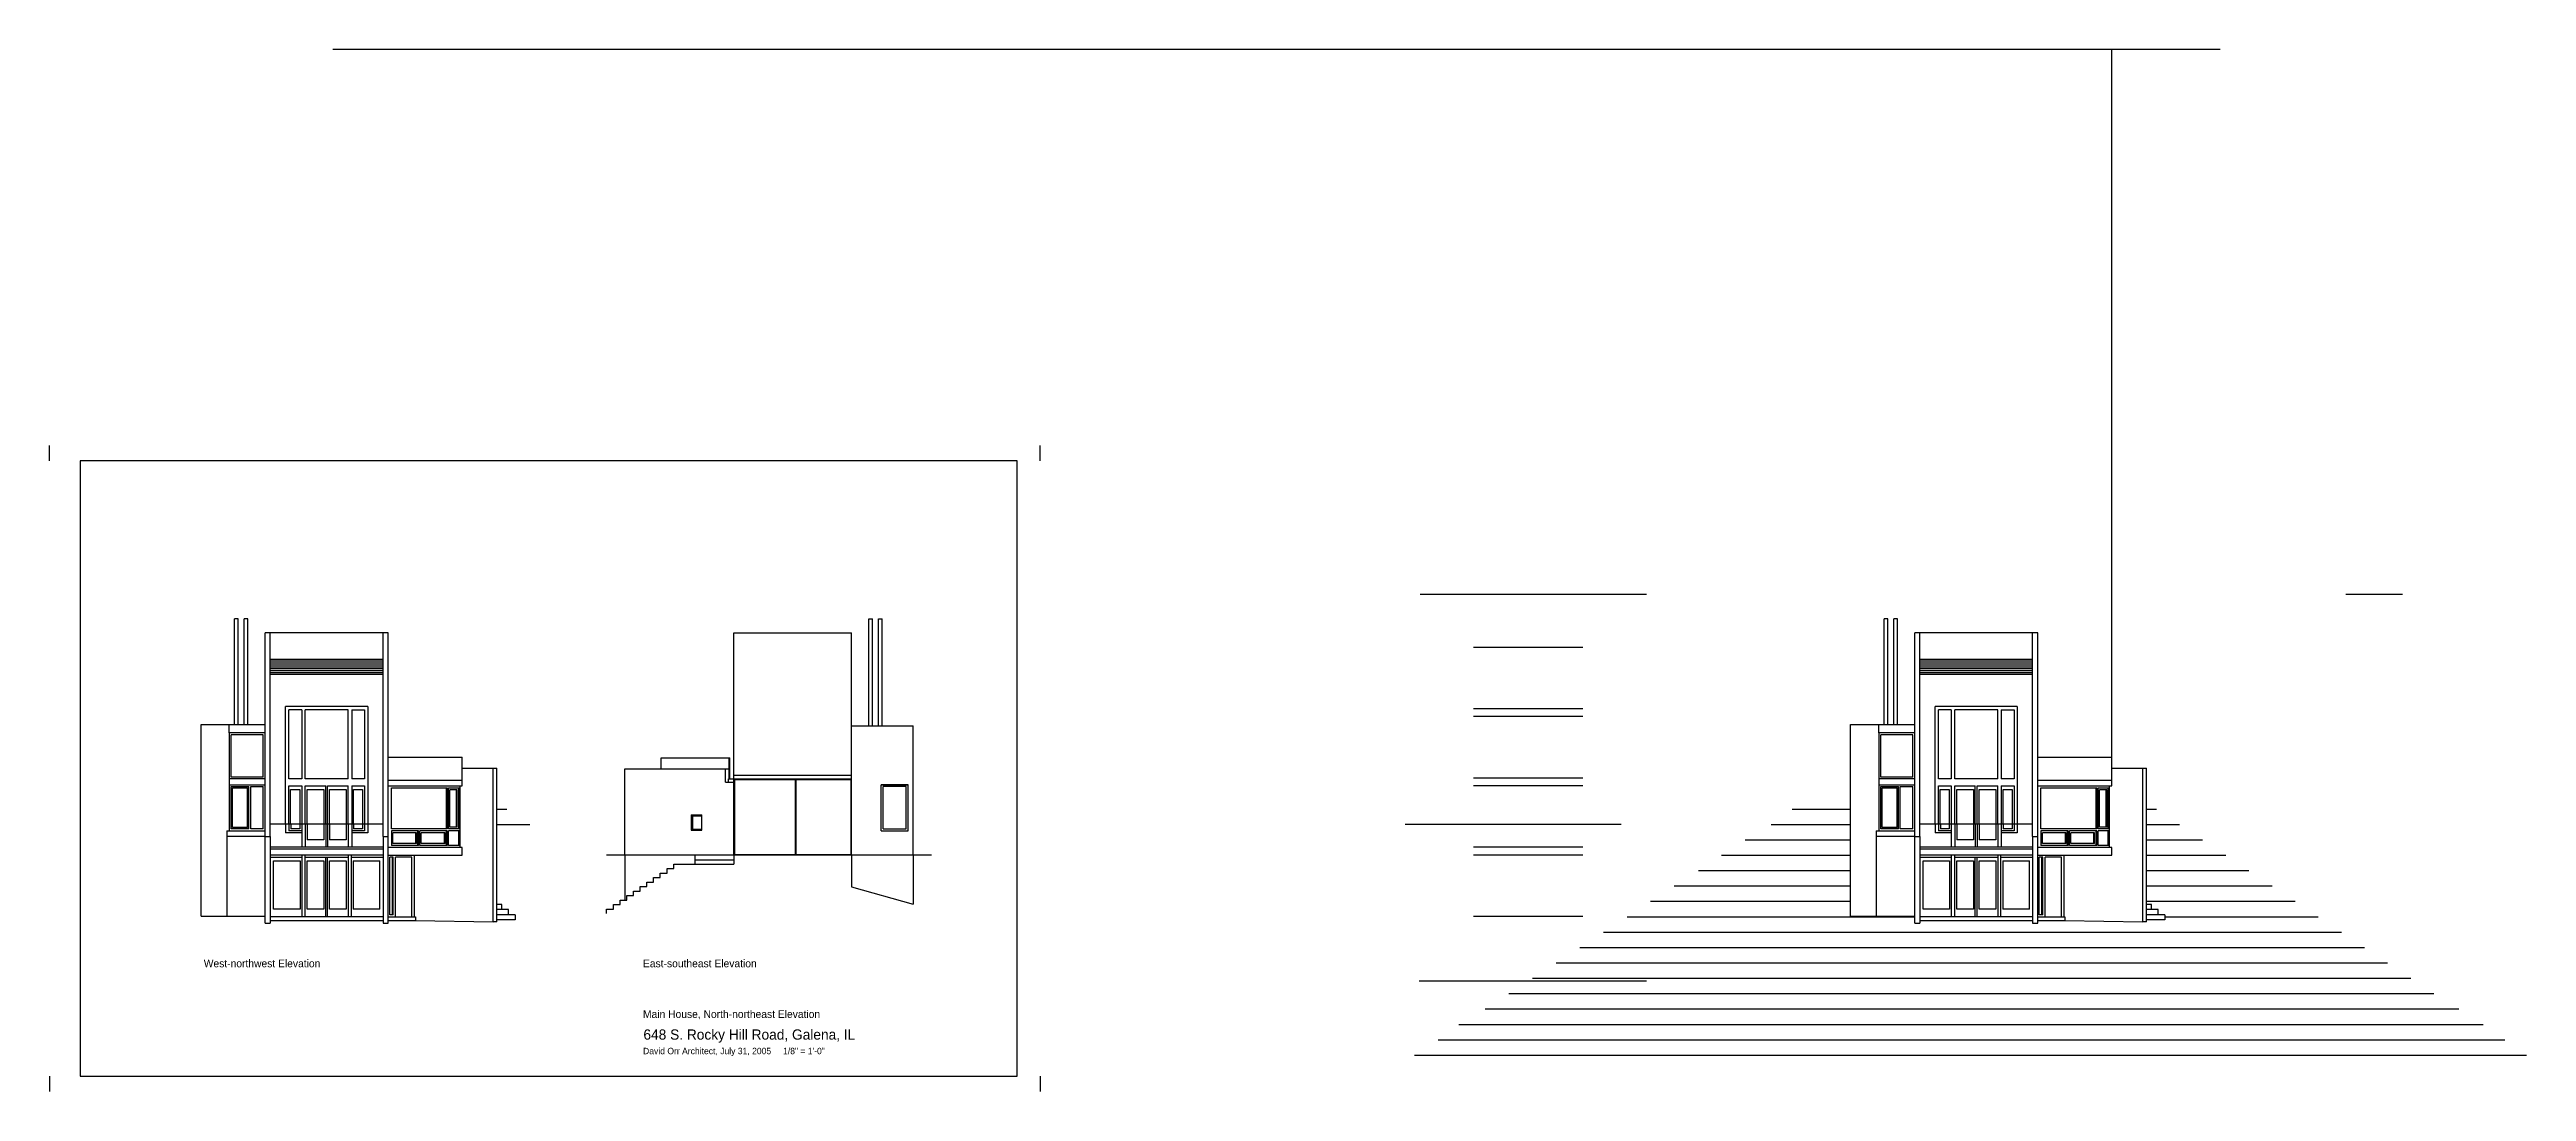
# Model space of a CAD drawing. Header units: inches. Extents: x -18614 to 1840, y -1744 to 7454.
# Drawn here: x -18614 to -14748, y 3413 to 5039 of the extents above; entities that cross this region are included whole.
import ezdxf

# ---------------------------------------------------------------- set-up
doc = ezdxf.new("R2010")
doc.units = ezdxf.units.IN
doc.header["$LTSCALE"] = 0.5
doc.header["$MEASUREMENT"] = 0
for name, color, linetype in [('A-Elev-North', 7, 'Continuous'), ('A-Elev-South', 7, 'Continuous'), ('A-glazing', 252, 'Continuous'), ('A-walls', 7, 'Continuous'), ('border', 7, 'Continuous'), ('construction', 160, 'Continuous')]:
    doc.layers.add(name, color=color, linetype=linetype)

msp = doc.modelspace()

# ---------------------------------------------------------------- texts
at = {"layer": 'construction', "color": 7}
for s, height, p in [('West-northwest Elevation', 12, (-18373, 3606.4, -15993.3)), ('East-southeast Elevation', 12, (-17687.6, 3606.4, -15993.3)), ('Main House, North-northeast Elevation', 12, (-17687.6, 3527.3, -15993.3)), ('David Orr Architect, July 31, 2005     1/8" = 1\'-0" ', 10, (-17687.5, 3470.7, -15993.3)), ('648 S. Rocky Hill Road, Galena, IL', 16, (-17686.9, 3493.4, -15993.3))]:
    msp.add_text(s, height=height, dxfattribs=at).set_placement(p)

# ---------------------------------------------------------------- linework, layer by layer
at = {"layer": 'A-Elev-North'}
for p, q in [((-16475, 4188.6), (-16121.5, 4188.6)), ((-15030, 4188.6), (-14941.6, 4188.6)), ((-15030, 4188.6), (-14941.6, 4188.6)), ((-17546, 4128.3, 1911.7), (-17362, 4128.3, -5104.7)), ((-16476.2, 3585.4), (-16121.5, 3585.4))]:
    msp.add_line(p, q, dxfattribs=at)
at = {"layer": 'A-Elev-North', "color": 254}
msp.add_line((-17546, 3921.2, -5104.7), (-17546, 4128.3, 1911.7), dxfattribs=at)
at = {"layer": 'A-Elev-North', "color": 253}
for p, q in [((-18377.2, 3985.3, -15442.7), (-18277.2, 3985.3, -25737.8)), ((-15803, 3985.3, -15442.7), (-15703, 3985.3, -25737.8)), ((-18333.2, 3972.3, 113224.7), (-18333.2, 3819.3, -19021.2)), ((-15759, 3972.3, 113224.7), (-15759, 3819.3, -19021.2)), ((-17715.7, 3916.3, -5104.7), (-17553.3, 3916.3, -5104.7)), ((-17715.7, 3781.3, -5147.6), (-17715.7, 3916.3, -5104.7)), ((-17659.2, 3933.3, 42.9), (-17552.2, 3933.3, -5104.7)), ((-17659.2, 3916.3, 42.9), (-17659.2, 3933.3, 42.9)), ((-17558.9, 3895.3, -5104.7), (-17558.9, 3916.3, -5104.7)), ((-17553.3, 3916.3, -5104.7), (-17553.3, 3933.3, -5104.7)), ((-17552.2, 3900.3, -5104.7), (-17552.2, 3933.3, -5104.7)), ((-17558.9, 3895.3, -8008), (-17546, 3895.3, 42.9)), ((-17554.3, 3900.3, -5104.7), (-17546, 3900.3, 42.9)), ((-18337.2, 3819.3, 43213.5), (-18337.2, 3685.9, -72041.5)), ((-17969.9, 3793.3, -30885.4), (-18036.4, 3793.3, -30885.4)), ((-15763, 3819.3, 43213.5), (-15763, 3685.9, -72041.5)), ((-15395.6, 3793.3, -30885.4), (-15462.2, 3793.3, -30885.4)), ((-18077.2, 3688.3, -5425.8), (-18082.9, 3688.3, -5425.8)), ((-15502.9, 3688.3, -5425.8), (-15508.7, 3688.3, -5425.8))]:
    msp.add_line(p, q, dxfattribs=at)
at = {"layer": 'A-Elev-North', "color": 252}
for p, q in [((-18117.2, 4013.3, -83766.2), (-18245.2, 4013.3, -83766.2)), ((-18220.2, 4008.3, 1993615.1), (-18240.2, 4008.3, 1993615.1)), ((-18220.2, 4008.3, 198167.9), (-18220.2, 3900.3, 893843.5)), ((-18147.7, 4008.3, -83766.2), (-18214.7, 4008.3, -83766.2)), ((-18142.2, 4008.3, 273888.8), (-18142.2, 3900.3, 874015.1)), ((-18142.2, 4008.3, 1993615.1), (-18122.2, 4008.3, 1993615.1)), ((-18122.2, 4008.3, 1993615.1), (-18122.2, 3900.3, 2662201.3)), ((-18117.2, 4013.3, 2006128.8), (-18117.2, 3829.6, 1623663.6)), ((-15543, 4013.3, -83766.2), (-15671, 4013.3, -83766.2)), ((-15646, 4008.3, 1993615.1), (-15666, 4008.3, 1993615.1)), ((-15646, 4008.3, 198167.9), (-15646, 3900.3, 893843.5)), ((-15573.5, 4008.3, -83766.2), (-15640.5, 4008.3, -83766.2)), ((-15568, 4008.3, 1993615.1), (-15548, 4008.3, 1993615.1)), ((-15568, 4008.3, 273888.8), (-15568, 3900.3, 874015.1)), ((-15548, 4008.3, 1993615.1), (-15548, 3900.3, 2662201.3)), ((-15543, 4013.3, 2006128.8), (-15543, 3829.6, 1623663.6)), ((-18277.2, 3972.3, 113224.7), (-18333.2, 3972.3, 113224.7)), ((-18280.2, 3969.3, 113224.7), (-18330.2, 3969.3, 113224.7)), ((-15703, 3972.3, 113224.7), (-15759, 3972.3, 113224.7)), ((-15706, 3969.3, 113224.7), (-15756, 3969.3, 113224.7)), ((-18280.2, 3903.3, -46325.1), (-18330.2, 3903.3, -46325.1)), ((-18330.2, 3888.3, -20578.3), (-18302.7, 3888.3, -20578.3)), ((-18328.2, 3886.3, -20578.3), (-18304.7, 3886.3, -20578.3)), ((-18299.7, 3888.3, -20578.3), (-18280.2, 3888.3, -20578.3)), ((-18223.2, 3883.6, -8273.2), (-18223.2, 3829.6, -166926.2)), ((-18220.2, 3889.6, -3709), (-18220.2, 3829.6, -166926.2)), ((-18185.7, 3883.6, -174618.6), (-18185.7, 3829.6, -243488.9)), ((-18150.7, 3883.6, -72787.3), (-18150.7, 3829.6, -141657.6)), ((-18142.2, 3889.6, -32547.3), (-18142.2, 3829.6, -263366.5)), ((-18125.2, 3883.6, 1782316.6), (-18125.2, 3829.6, 1623663.6)), ((-18122.2, 3889.6, 1773888.7), (-18122.2, 3829.6, 1623663.6)), ((-18080.2, 3822.3, -25306.8), (-18080.2, 3886.3, -25669.8)), ((-17993.3, 3822.3, -24855.9), (-17993.3, 3886.3, -25218.8)), ((-17991.2, 3822.3, -24843.8), (-17991.2, 3886.3, -25206.8)), ((-17975.2, 3822.3, -24765.6), (-17975.2, 3886.3, -25128.6)), ((-17974.2, 3822.3, -24896.1), (-17974.2, 3886.3, -25259)), ((-17973.1, 3793.3, -9898.1), (-17973.1, 3889.3, -10442.6)), ((-15706, 3903.3, -46325.1), (-15756, 3903.3, -46325.1)), ((-15756, 3888.3, -20578.3), (-15728.5, 3888.3, -20578.3)), ((-15754, 3886.3, -20578.3), (-15730.5, 3886.3, -20578.3)), ((-15725.5, 3888.3, -20578.3), (-15706, 3888.3, -20578.3)), ((-15649, 3883.6, -8273.2), (-15649, 3829.6, -166926.2)), ((-15646, 3889.6, -3709), (-15646, 3829.6, -166926.2)), ((-15611.5, 3883.6, -174618.6), (-15611.5, 3829.6, -243488.9)), ((-15576.5, 3883.6, -72787.3), (-15576.5, 3829.6, -141657.6)), ((-15568, 3889.6, -32547.3), (-15568, 3829.6, -263366.5)), ((-15551, 3883.6, 1782316.6), (-15551, 3829.6, 1623663.6)), ((-15548, 3889.6, 1773888.7), (-15548, 3829.6, 1623663.6)), ((-15506, 3822.3, -25306.8), (-15506, 3886.3, -25669.8)), ((-15419, 3822.3, -24855.9), (-15419, 3886.3, -25218.8)), ((-15416.9, 3822.3, -24843.8), (-15416.9, 3886.3, -25206.8)), ((-15401, 3822.3, -24765.6), (-15401, 3886.3, -25128.6)), ((-15399.9, 3822.3, -24896.1), (-15399.9, 3886.3, -25259)), ((-15398.8, 3793.3, -9898.1), (-15398.8, 3889.3, -10442.6)), ((-18337.2, 3819.3, -20590.3), (-18277.2, 3819.3, -20590.3)), ((-18302.7, 3822.3, -20590.3), (-18330.2, 3822.3, -20590.3)), ((-18304.7, 3824.3, -20590.3), (-18328.2, 3824.3, -20590.3)), ((-18280.2, 3822.3, -20590.3), (-18299.7, 3822.3, -20590.3)), ((-18080.2, 3819.3, -10295.1), (-18080.2, 3796.3, -10295.1)), ((-18037.8, 3796.3, -24949), (-18037.8, 3819.3, -25079.5)), ((-18035.7, 3796.3, -24937), (-18035.7, 3819.3, -25067.4)), ((-17993.3, 3796.3, -24708.4), (-17993.3, 3819.3, -24838.9)), ((-17991.2, 3796.3, -24696.4), (-17991.2, 3819.3, -24826.8)), ((-17975.2, 3796.3, -10164.7), (-17975.2, 3819.3, -10295.1)), ((-17974.2, 3796.3, -10295.1), (-17974.2, 3819.3, -10425.6)), ((-15763, 3819.3, -20590.3), (-15703, 3819.3, -20590.3)), ((-15728.5, 3822.3, -20590.3), (-15756, 3822.3, -20590.3)), ((-15730.5, 3824.3, -20590.3), (-15754, 3824.3, -20590.3)), ((-15706, 3822.3, -20590.3), (-15725.5, 3822.3, -20590.3)), ((-15506, 3819.3, -10295.1), (-15506, 3796.3, -10295.1)), ((-15463.5, 3796.3, -24949), (-15463.5, 3819.3, -25079.5)), ((-15461.4, 3796.3, -24937), (-15461.4, 3819.3, -25067.4)), ((-15419, 3796.3, -24708.4), (-15419, 3819.3, -24838.9)), ((-15416.9, 3796.3, -24696.4), (-15416.9, 3819.3, -24826.8)), ((-15401, 3796.3, -10164.7), (-15401, 3819.3, -10295.1)), ((-15399.9, 3796.3, -10295.1), (-15399.9, 3819.3, -10425.6)), ((-18222.7, 3772.3, 471210.7), (-18222.7, 3697.3, 70546.3)), ((-18185.7, 3772.3, 237145.7), (-18185.7, 3697.3, -170327.1)), ((-18150.7, 3772.3, 338977.1), (-18150.7, 3697.3, -68495.8)), ((-18147.7, 3781.3, 84671.8), (-18147.7, 3685.3, -105052.7)), ((-18139.7, 3772.3, 507744.2), (-18139.7, 3697.3, -173564.3)), ((-15648.5, 3772.3, 471210.7), (-15648.5, 3697.3, 70546.3)), ((-15611.5, 3772.3, 237145.7), (-15611.5, 3697.3, -170327.1)), ((-15576.5, 3772.3, 338977.1), (-15576.5, 3697.3, -68495.8)), ((-15573.5, 3781.3, 84671.8), (-15573.5, 3685.3, -105052.7)), ((-15565.5, 3772.3, 507744.2), (-15565.5, 3697.3, -173564.3))]:
    msp.add_line(p, q, dxfattribs=at)
at = {"layer": 'A-Elev-North', "color": 7}
for p, q in [((-18085.2, 3934.3, -20590.3), (-17969.9, 3934.3, -20590.3)), ((-17969.9, 3917.3, -41180.5), (-17969.9, 3934.3, -41180.5)), ((-17969.9, 3917.3, -10960.5), (-17915.5, 3917.3, 25737.8)), ((-15511, 3934.3, -20590.3), (-15395.6, 3934.3, -20590.3)), ((-15395.6, 3917.3, -41180.5), (-15395.6, 3934.3, -41180.5)), ((-15395.6, 3917.3, -10960.5), (-15341.3, 3917.3, 25737.8)), ((-18277.2, 3810.3, -20590.3), (-18269.2, 3810.3, -20590.3)), ((-18269.2, 3810.3, -20590.3), (-18269.2, 3675.3, -20590.3)), ((-18093.2, 3810.3, -20590.3), (-18093.2, 3675.3, -20590.3)), ((-18093.2, 3810.3, -20590.3), (-18085.2, 3810.3, -20590.3)), ((-15703, 3810.3, -20590.3), (-15695, 3810.3, -20590.3)), ((-15695, 3810.3, -20590.3), (-15695, 3675.3, -20590.3)), ((-15519, 3810.3, -20590.3), (-15519, 3675.3, -20590.3)), ((-15519, 3810.3, -20590.3), (-15511, 3810.3, -20590.3)), ((-18042.8, 3679.2, -29992.9), (-17921.2, 3677.3, -9378.7)), ((-15468.5, 3679.2, -29992.9), (-15346.9, 3677.3, -9378.7))]:
    msp.add_line(p, q, dxfattribs=at)
at = {"layer": 'A-Elev-North', "color": 251}
for p, q in [((-17553.3, 3900.3, -5104.7), (-17553.3, 3916.3, -5104.7)), ((-17994.3, 3822.3, -24618.2), (-17994.3, 3886.3, -24618.2)), ((-17989, 3825.3, -10295.1), (-17989, 3883.3, -25206.8)), ((-17977.4, 3883.3, -5662.9), (-17989, 3883.3, -16339.5)), ((-17978.4, 3825.3, -24748.6), (-17978.4, 3883.3, -39660.3)), ((-17977.4, 3825.3, -24748.6), (-17977.4, 3883.3, -39660.3)), ((-17975.2, 3822.3, -24748.6), (-17975.2, 3886.3, -24748.6)), ((-17554.3, 3895.3, -5104.7), (-17554.3, 3900.3, -5104.7)), ((-15420.1, 3822.3, -24618.2), (-15420.1, 3886.3, -24618.2)), ((-15403.1, 3883.3, -5662.9), (-15414.8, 3883.3, -16339.5)), ((-15414.8, 3825.3, -10295.1), (-15414.8, 3883.3, -25206.8)), ((-15404.2, 3825.3, -24748.6), (-15404.2, 3883.3, -39660.3)), ((-15403.1, 3825.3, -24748.6), (-15403.1, 3883.3, -39660.3)), ((-15401, 3822.3, -24748.6), (-15401, 3886.3, -24748.6)), ((-18041, 3816.3, 23702.2), (-18078.1, 3816.3, -10295.1)), ((-18078.1, 3799.3, -10295.1), (-18078.1, 3816.3, -10295.1)), ((-18041, 3799.3, 23702.2), (-18078.1, 3799.3, -10295.1)), ((-18042.1, 3799.3, -10295.1), (-18042.1, 3816.3, -10295.1)), ((-18041, 3799.3, -10295.1), (-18041, 3816.3, -10295.1)), ((-18038.9, 3796.3, -10295.1), (-18038.9, 3819.3, -10295.1)), ((-18033.6, 3799.3, -10295.1), (-18033.6, 3816.3, -10295.1)), ((-17996.5, 3816.3, 23702.2), (-18033.6, 3816.3, -10295.1)), ((-17996.5, 3799.3, 23702.2), (-18033.6, 3799.3, -10295.1)), ((-17997.5, 3799.3, -10295.1), (-17997.5, 3816.3, -10295.1)), ((-17996.5, 3799.3, -10295.1), (-17996.5, 3816.3, -10295.1)), ((-17994.3, 3796.3, -10295.1), (-17994.3, 3819.3, -10295.1)), ((-17977.4, 3825.3, 9248.7), (-17989, 3825.3, -1427.8)), ((-17975.2, 3796.3, -24748.6), (-17975.2, 3819.3, -24748.6)), ((-15503.8, 3799.3, -10295.1), (-15503.8, 3816.3, -10295.1)), ((-15466.7, 3816.3, 23702.2), (-15503.8, 3816.3, -10295.1)), ((-15466.7, 3799.3, 23702.2), (-15503.8, 3799.3, -10295.1)), ((-15467.8, 3799.3, -10295.1), (-15467.8, 3816.3, -10295.1)), ((-15466.7, 3799.3, -10295.1), (-15466.7, 3816.3, -10295.1)), ((-15464.6, 3796.3, -10295.1), (-15464.6, 3819.3, -10295.1)), ((-15422.2, 3816.3, 23702.2), (-15459.3, 3816.3, -10295.1)), ((-15459.3, 3799.3, -10295.1), (-15459.3, 3816.3, -10295.1)), ((-15422.2, 3799.3, 23702.2), (-15459.3, 3799.3, -10295.1)), ((-15423.3, 3799.3, -10295.1), (-15423.3, 3816.3, -10295.1)), ((-15422.2, 3799.3, -10295.1), (-15422.2, 3816.3, -10295.1)), ((-15420.1, 3796.3, -10295.1), (-15420.1, 3819.3, -10295.1)), ((-15403.1, 3825.3, 9248.7), (-15414.8, 3825.3, -1427.8)), ((-15401, 3796.3, -24748.6), (-15401, 3819.3, -24748.6)), ((-17715.7, 3781.3, -5147.6), (-17715.7, 3711.3, -45184.2)), ((-17660.6, 3746.3, 42.9), (-17660.6, 3753.3, 42.9)), ((-17660.6, 3753.3, 42.9), (-17650.1, 3753.3, -5104.7)), ((-17650.1, 3753.3, 42.9), (-17650.1, 3760.3, 42.9)), ((-17650.1, 3760.3, 42.9), (-17639.6, 3760.3, 42.9)), ((-17639.6, 3760.3, 42.9), (-17639.6, 3767.3, 42.9)), ((-17639.6, 3767.3, 42.9), (-17546, 3767.3, -10295.1)), ((-17606, 3774.3, -10295.1), (-17546, 3774.3, -10295.1)), ((-17546, 3781.3, -5147.6), (-17546, 3767.3, -5147.6)), ((-17723.4, 3704.3, -33017.5), (-17723.4, 3711.3, -33017.5)), ((-17723.4, 3711.3, -33017.5), (-17712.9, 3711.3, -5104.7)), ((-17712.9, 3711.3, 42.9), (-17712.9, 3718.3, 42.9)), ((-17712.9, 3718.3, 42.9), (-17702.4, 3718.3, -5104.7)), ((-17702.4, 3718.3, 42.9), (-17702.4, 3725.3, 42.9)), ((-17702.4, 3725.3, 42.9), (-17692, 3725.3, -5104.7)), ((-17692, 3725.3, 42.9), (-17692, 3732.3, 42.9)), ((-17692, 3732.3, 42.9), (-17681.5, 3732.3, -5104.7)), ((-17681.5, 3732.3, 42.9), (-17681.5, 3739.3, 42.9)), ((-17681.5, 3739.3, 42.9), (-17671, 3739.3, -5104.7)), ((-17671, 3746.3, 42.9), (-17660.6, 3746.3, -5104.7)), ((-17671, 3739.3, 42.9), (-17671, 3746.3, 42.9)), ((-17744.3, 3697.3, -99138.4), (-17733.8, 3697.3, -71225.5)), ((-17744.3, 3690.3, -99138.4), (-17744.3, 3697.3, -99138.4)), ((-17733.8, 3697.3, -66077.9), (-17733.8, 3704.3, -66077.9)), ((-17733.8, 3704.3, -66077.9), (-17723.4, 3704.3, -38165.1))]:
    msp.add_line(p, q, dxfattribs=at)
at = {"layer": 'A-Elev-North', "color": 250}
for p, q in [((-18245.2, 3829.6, -1367030.2), (-18245.2, 3816.3, -880222.1)), ((-18240.2, 3829.6, -1367030.2), (-18240.2, 3819.3, -989925.3)), ((-18237.2, 3829.6, -1367030.2), (-18237.2, 3822.3, -1099628.6)), ((-18223.2, 3829.6, -600107.1), (-18223.2, 3822.3, -332705.4)), ((-18211.7, 3829.6, -298993.4), (-18211.7, 3805.3, -41886.4)), ((-18185.7, 3829.6, -243488.9), (-18185.7, 3805.3, 13618.1)), ((-18176.7, 3829.6, -283857), (-18176.7, 3805.3, -26750)), ((-18150.7, 3829.6, -141657.6), (-18150.7, 3805.3, 115449.4)), ((-18139.2, 3829.6, -600107.1), (-18139.2, 3822.3, -332705.4)), ((-18125.2, 3829.6, 1190482.7), (-18125.2, 3822.3, 1457884.4)), ((-18117.2, 3829.6, 1623663.6), (-18117.2, 3816.3, 2110471.8)), ((-15671, 3829.6, -1367030.2), (-15671, 3816.3, -880222.1)), ((-15666, 3829.6, -1367030.2), (-15666, 3819.3, -989925.3)), ((-15663, 3829.6, -1367030.2), (-15663, 3822.3, -1099628.6)), ((-15649, 3829.6, -600107.1), (-15649, 3822.3, -332705.4)), ((-15637.5, 3829.6, -298993.4), (-15637.5, 3805.3, -41886.4)), ((-15611.5, 3829.6, -243488.9), (-15611.5, 3805.3, 13618.1)), ((-15602.5, 3829.6, -283857), (-15602.5, 3805.3, -26750)), ((-15576.5, 3829.6, -141657.6), (-15576.5, 3805.3, 115449.4)), ((-15565, 3829.6, -600107.1), (-15565, 3822.3, -332705.4)), ((-15551, 3829.6, 1190482.7), (-15551, 3822.3, 1457884.4)), ((-15543, 3829.6, 1623663.6), (-15543, 3816.3, 2110471.8)), ((-18220.2, 3816.3, -1633021.8), (-18245.2, 3816.3, -880222.1)), ((-18220.2, 3819.3, -1633021.8), (-18240.2, 3819.3, -2820743.8)), ((-18223.2, 3822.3, -1811180.1), (-18237.2, 3822.3, -2642585.5)), ((-18122.2, 3819.3, 157568), (-18142.2, 3819.3, -1030154)), ((-18117.2, 3816.3, 2110471.8), (-18142.2, 3816.3, -1030154)), ((-18125.2, 3822.3, -20590.3), (-18139.2, 3822.3, -851995.7)), ((-15646, 3816.3, -1633021.8), (-15671, 3816.3, -880222.1)), ((-15646, 3819.3, -1633021.8), (-15666, 3819.3, -2820743.8)), ((-15649, 3822.3, -1811180.1), (-15663, 3822.3, -2642585.5)), ((-15548, 3819.3, 157568), (-15568, 3819.3, -1030154)), ((-15543, 3816.3, 2110471.8), (-15568, 3816.3, -1030154)), ((-15551, 3822.3, -20590.3), (-15565, 3822.3, -851995.7))]:
    msp.add_line(p, q, dxfattribs=at)
at = {"layer": 'A-Elev-South', "color": 253}
for p, q in [((-18325.1, 3985.3, -25737.8), (-18325.1, 4150.2)), ((-18319.1, 4150.2), (-18325.1, 4150.2)), ((-18319.1, 3985.3, -25737.8), (-18319.1, 4150.2)), ((-18310.1, 3985.3, -25737.8), (-18310.1, 4150.2)), ((-18304.1, 4150.2), (-18310.1, 4150.2)), ((-18304.1, 3985.3, -25737.8), (-18304.1, 4150.2)), ((-17335.2, 3983.3, -5104.7), (-17335.2, 4150.2)), ((-17335.2, 4150.2), (-17329.2, 4150.2)), ((-17329.2, 3983.3, -5104.7), (-17329.2, 4150.2)), ((-17320.2, 3983.3, -5104.7), (-17320.2, 4150.2)), ((-17320.2, 4150.2), (-17314.2, 4150.2)), ((-17314.2, 3983.3, -5104.7), (-17314.2, 4150.2)), ((-15750.8, 3985.3, -25737.8), (-15750.8, 4150.2)), ((-15744.8, 4150.2), (-15750.8, 4150.2)), ((-15744.8, 3985.3, -25737.8), (-15744.8, 4150.2)), ((-15735.8, 3985.3, -25737.8), (-15735.8, 4150.2)), ((-15729.8, 4150.2), (-15735.8, 4150.2)), ((-15729.8, 3985.3, -25737.8), (-15729.8, 4150.2)), ((-18269.2, 3810.3, -20590.3), (-18269.2, 4128.3, 1663247.6)), ((-18093.2, 3810.3, -20590.3), (-18093.2, 4128.3, 1663247.6)), ((-15695, 3810.3, -20590.3), (-15695, 4128.3, 1663247.6)), ((-15519, 3810.3, -20590.3), (-15519, 4128.3, 1663247.6)), ((-18377.2, 3685.9, -9354.9), (-18377.2, 3985.3, -15442.7)), ((-17362, 3983.3, -5104.7), (-17266, 3983.3, -5104.7)), ((-17266, 3781.3, -5147.6), (-17266, 3983.3, -5104.7)), ((-15803, 3685.9, -9354.9), (-15803, 3985.3, -15442.7)), ((-17921.2, 3677.3, -9378.7), (-17921.2, 3917.3, 15442.7)), ((-15346.9, 3677.3, -9378.7), (-15346.9, 3917.3, 15442.7)), ((-18277.2, 3900.3, -20590.3), (-18333.2, 3900.3, -20590.3)), ((-18333.2, 3891.3, -20590.3), (-18277.2, 3891.3, -20590.3)), ((-17546, 3900.3, 42.9), (-17362, 3900.3, 42.9)), ((-17545, 3899.3, 42.9), (-17450, 3899.3)), ((-17545, 3899.3, 42.9), (-17545, 3782.3, -5061.8)), ((-17450, 3899.3, -42.9), (-17450, 3782.3, -5147.6)), ((-17449, 3899.3), (-17363, 3899.3, 42.9)), ((-17449, 3899.3, -42.9), (-17449, 3782.3, -5147.6)), ((-17363, 3899.3), (-17363, 3782.3, -5104.7)), ((-15703, 3900.3, -20590.3), (-15759, 3900.3, -20590.3)), ((-15759, 3891.3, -20590.3), (-15703, 3891.3, -20590.3)), ((-18093.2, 3829.6, -20590.3), (-18269.2, 3829.6, -20590.3)), ((-15519, 3829.6, -20590.3), (-15695, 3829.6, -20590.3)), ((-18093.2, 3790.6, -51475.7), (-18269.2, 3790.6, -51475.7)), ((-17984.2, 3793.3, -20590.3), (-18085.2, 3793.3, -20590.3)), ((-15519, 3790.6, -51475.7), (-15695, 3790.6, -51475.7)), ((-15409.9, 3793.3, -20590.3), (-15511, 3793.3, -20590.3)), ((-18093.2, 3781.3, -20590.3), (-18269.2, 3781.3, -20590.3)), ((-18222.7, 3781.3, 95367.7), (-18269.2, 3781.3, -20590.3)), ((-18093.2, 3781.3, -20590.3), (-18142.2, 3781.3)), ((-17545, 3782.3, -5147.6), (-17450, 3782.3, -5190.5)), ((-17449, 3782.3, -5190.5), (-17363, 3782.3, -5147.6)), ((-15648.5, 3781.3, 95367.7), (-15695, 3781.3, -20590.3)), ((-15519, 3781.3, -20590.3), (-15695, 3781.3, -20590.3)), ((-15519, 3781.3, -20590.3), (-15568, 3781.3)), ((-18377.2, 3685.9, -10295.1), (-18277.2, 3685.9, -20590.3)), ((-18093.2, 3685.3, -45411.6), (-18269.2, 3685.3, -45411.6)), ((-18222.7, 3697.3, 232117.4), (-18264.2, 3697.3, 116159.4)), ((-18185.7, 3697.3, -24821.4), (-18211.7, 3697.3, 70546.3)), ((-18150.7, 3697.3, 87611.3), (-18176.7, 3697.3, -24821.4)), ((-18098.2, 3697.3, 43836.7), (-18139.7, 3697.3, 135679.2)), ((-15803, 3685.9, -10295.1), (-15703, 3685.9, -20590.3)), ((-15519, 3685.3, -45411.6), (-15695, 3685.3, -45411.6)), ((-15648.5, 3697.3, 232117.4), (-15690, 3697.3, 116159.4)), ((-15611.5, 3697.3, -24821.4), (-15637.5, 3697.3, 70546.3)), ((-15576.5, 3697.3, 87611.3), (-15602.5, 3697.3, -24821.4)), ((-15524, 3697.3, 43836.7), (-15565.5, 3697.3, 135679.2))]:
    msp.add_line(p, q, dxfattribs=at)
at = {"layer": 'A-Elev-South', "color": 7}
for p, q in [((-18277.2, 3675.3, -20590.3), (-18277.2, 4128.3, -5147.6)), ((-18277.2, 3916.3, -25737.8), (-18277.2, 4124.8, -10295.1)), ((-18085.2, 3675.3, -20590.3), (-18085.2, 4128.3, -5147.6)), ((-15703, 3675.3, -20590.3), (-15703, 4128.3, -5147.6)), ((-15703, 3916.3, -25737.8), (-15703, 4124.8, -10295.1)), ((-15511, 3675.3, -20590.3), (-15511, 4128.3, -5147.6)), ((-17915.5, 3677.3, -9378.7), (-17915.5, 3917.3, 15442.7)), ((-17546, 3781.3, -9922.3), (-17546, 3921.2, -5104.7)), ((-15341.3, 3677.3, -9378.7), (-15341.3, 3917.3, 15442.7)), ((-18277.2, 3675.3, -20590.3), (-18269.2, 3675.3, -20590.3)), ((-18093.2, 3675.3, -20590.3), (-18085.2, 3675.3, -20590.3)), ((-17915.5, 3677.3, -9378.7), (-17921.2, 3677.3, -9378.7)), ((-15703, 3675.3, -20590.3), (-15695, 3675.3, -20590.3)), ((-15519, 3675.3, -20590.3), (-15511, 3675.3, -20590.3)), ((-15341.3, 3677.3, -9378.7), (-15346.9, 3677.3, -9378.7))]:
    msp.add_line(p, q, dxfattribs=at)
at = {"layer": 'A-Elev-South', "color": 254}
msp.add_line((-17362, 3921.2, -5104.7), (-17362, 4128.3, -5104.7), dxfattribs=at)
at = {"layer": 'A-Elev-South', "color": 2, "ltscale": 0.1}
for p, q in [((-16221, 4105.6, -51475.7), (-16391.6, 4105.6, -51475.7)), ((-16221, 4009.6, -51475.7), (-16391.6, 4009.6, -51475.7)), ((-16221, 3997.6, -51475.7), (-16391.6, 3997.6, -51475.7)), ((-16221, 3901.6, -51475.7), (-16391.6, 3901.6, -51475.7)), ((-16221, 3889.6, -51475.7), (-16391.6, 3889.6, -51475.7)), ((-16221, 3793.6, -51475.7), (-16391.6, 3793.6, -51475.7)), ((-16221, 3781.6, -51475.7), (-16391.6, 3781.6, -51475.7)), ((-16221, 3685.6, -51475.7), (-16391.6, 3685.6, -51475.7))]:
    msp.add_line(p, q, dxfattribs=at)
at = {"layer": 'A-Elev-South', "color": 252}
for p, q in [((-18333.2, 3972.3, 113224.7), (-18333.2, 3985.3, 8138.7)), ((-18245.2, 3829.6, -1367030.2), (-18245.2, 4013.3, -1272051.1)), ((-18240.2, 3900.3, -436532.6), (-18240.2, 4008.3, -1276257.1)), ((-18214.7, 3900.3, 842602.4), (-18214.7, 4008.3, -6227.2)), ((-18147.7, 3900.3, 814249.9), (-18147.7, 4008.3, -83766.2)), ((-15759, 3972.3, 113224.7), (-15759, 3985.3, 8138.7)), ((-15671, 3829.6, -1367030.2), (-15671, 4013.3, -1272051.1)), ((-15666, 3900.3, -436532.6), (-15666, 4008.3, -1276257.1)), ((-15640.5, 3900.3, 842602.4), (-15640.5, 4008.3, -6227.2)), ((-15573.5, 3900.3, 814249.9), (-15573.5, 4008.3, -83766.2)), ((-18330.2, 3903.3, -46325.1), (-18330.2, 3969.3, 113224.7)), ((-18280.2, 3903.3, -46325.1), (-18280.2, 3969.3, 113224.7)), ((-15756, 3903.3, -46325.1), (-15756, 3969.3, 113224.7)), ((-15706, 3903.3, -46325.1), (-15706, 3969.3, 113224.7)), ((-18330.2, 3822.3, -39506.8), (-18330.2, 3888.3, -20578.3)), ((-18328.2, 3824.3, -40603.3), (-18328.2, 3886.3, -20578.3)), ((-18304.7, 3824.3, -40603.3), (-18304.7, 3886.3, -20578.3)), ((-18302.7, 3822.3, -39506.8), (-18302.7, 3888.3, -20578.3)), ((-18299.7, 3822.3, -250796.4), (-18299.7, 3888.3, -81511.3)), ((-18280.2, 3822.3, -250796.4), (-18280.2, 3888.3, -81511.3)), ((-18220.2, 3900.3, -20590.3), (-18240.2, 3900.3, -20590.3)), ((-18240.2, 3829.6, -1367030.2), (-18240.2, 3889.6, -1316537.6)), ((-18237.4, 3829.6, -882881.1), (-18237.4, 3883.6, -832886.6)), ((-18147.7, 3900.3, -20590.3), (-18214.7, 3900.3, -20590.3)), ((-18214.7, 3829.6, -157705.9), (-18214.7, 3889.6, -110693.5)), ((-18211.7, 3829.6, -298993.4), (-18211.7, 3883.6, -279529.4)), ((-18182.7, 3829.6, -95367.7), (-18182.7, 3889.6, -40508.2)), ((-18179.7, 3829.6, -80231.3), (-18179.7, 3889.6, -25371.8)), ((-18176.7, 3829.6, -283857), (-18176.7, 3883.6, -264393)), ((-18147.7, 3829.6, -114827.2), (-18147.7, 3889.6, -67814.8)), ((-18122.2, 3900.3, -20590.3), (-18142.2, 3900.3, -20590.3)), ((-18139.4, 3829.6, 907708.7), (-18139.4, 3883.6, 957703.2)), ((-17316, 3891.3, -27993.2), (-17274, 3891.3, -27993.2)), ((-17274, 3891.3, -27993.2), (-17316, 3891.3, -27993.2)), ((-17316, 3819.3, -17698.1), (-17316, 3891.3, -17698.1)), ((-17313, 3822.3, -28481.7), (-17313, 3888.3, -18015.3)), ((-17277, 3888.3, -27993.2), (-17313, 3888.3, -27993.2)), ((-17277, 3822.3, -17698.1), (-17277, 3888.3, -17698.1)), ((-17274, 3819.3, -17698.1), (-17274, 3891.3, -17698.1)), ((-15756, 3822.3, -39506.8), (-15756, 3888.3, -20578.3)), ((-15754, 3824.3, -40603.3), (-15754, 3886.3, -20578.3)), ((-15730.5, 3824.3, -40603.3), (-15730.5, 3886.3, -20578.3)), ((-15728.5, 3822.3, -39506.8), (-15728.5, 3888.3, -20578.3)), ((-15725.5, 3822.3, -250796.4), (-15725.5, 3888.3, -81511.3)), ((-15706, 3822.3, -250796.4), (-15706, 3888.3, -81511.3)), ((-15646, 3900.3, -20590.3), (-15666, 3900.3, -20590.3)), ((-15666, 3829.6, -1367030.2), (-15666, 3889.6, -1316537.6)), ((-15663.1, 3829.6, -882881.1), (-15663.1, 3883.6, -832886.6)), ((-15573.5, 3900.3, -20590.3), (-15640.5, 3900.3, -20590.3)), ((-15640.5, 3829.6, -157705.9), (-15640.5, 3889.6, -110693.5)), ((-15637.5, 3829.6, -298993.4), (-15637.5, 3883.6, -279529.4)), ((-15608.5, 3829.6, -95367.7), (-15608.5, 3889.6, -40508.2)), ((-15605.5, 3829.6, -80231.3), (-15605.5, 3889.6, -25371.8)), ((-15602.5, 3829.6, -283857), (-15602.5, 3883.6, -264393)), ((-15573.5, 3829.6, -114827.2), (-15573.5, 3889.6, -67814.8)), ((-15548, 3900.3, -20590.3), (-15568, 3900.3, -20590.3)), ((-15565.1, 3829.6, 907708.7), (-15565.1, 3883.6, 957703.2)), ((-17612.5, 3844.3, -2530.9), (-17612.5, 3820.3, -2530.9)), ((-17612.5, 3844.3, -2530.9), (-17595.5, 3844.3, -2530.9)), ((-17595.5, 3820.3, 42.9), (-17595.5, 3844.3, 42.9)), ((-18277.2, 3810.3, -20590.3), (-18337.2, 3810.3, -20590.3)), ((-17993.3, 3822.3, -10295.1), (-18080.2, 3822.3, -10295.1)), ((-18037.8, 3819.3, -10295.1), (-18080.2, 3819.3, -10295.1)), ((-18037.8, 3796.3, -10295.1), (-18080.2, 3796.3, -10295.1)), ((-17993.3, 3819.3, -10295.1), (-18035.7, 3819.3, -10295.1)), ((-17993.3, 3796.3, -10295.1), (-18035.7, 3796.3, -10295.1)), ((-17975.2, 3822.3, -10295.1), (-17991.2, 3822.3, -10295.1)), ((-17975.2, 3819.3, -10295.1), (-17991.2, 3819.3, -10295.1)), ((-17975.2, 3796.3, -10295.1), (-17991.2, 3796.3, -10295.1)), ((-17974.2, 3822.3, -10425.6), (-17990.1, 3822.3, -10425.6)), ((-17974.2, 3819.3, -10425.6), (-17990.1, 3819.3, -10425.6)), ((-17974.2, 3796.3, -10425.6), (-17990.1, 3796.3, -10425.6)), ((-17612.5, 3820.3, -2530.9), (-17595.5, 3820.3, -2530.9)), ((-17316, 3819.3, -27993.2), (-17274, 3819.3, -27993.2)), ((-17313, 3822.3, -27993.2), (-17277, 3822.3, -27993.2)), ((-15703, 3810.3, -20590.3), (-15763, 3810.3, -20590.3)), ((-15419, 3822.3, -10295.1), (-15506, 3822.3, -10295.1)), ((-15463.5, 3819.3, -10295.1), (-15506, 3819.3, -10295.1)), ((-15463.5, 3796.3, -10295.1), (-15506, 3796.3, -10295.1)), ((-15419, 3819.3, -10295.1), (-15461.4, 3819.3, -10295.1)), ((-15419, 3796.3, -10295.1), (-15461.4, 3796.3, -10295.1)), ((-15401, 3822.3, -10295.1), (-15416.9, 3822.3, -10295.1)), ((-15401, 3819.3, -10295.1), (-15416.9, 3819.3, -10295.1)), ((-15401, 3796.3, -10295.1), (-15416.9, 3796.3, -10295.1)), ((-15399.9, 3822.3, -10425.6), (-15415.8, 3822.3, -10425.6)), ((-15399.9, 3819.3, -10425.6), (-15415.8, 3819.3, -10425.6)), ((-15399.9, 3796.3, -10425.6), (-15415.8, 3796.3, -10425.6)), ((-18264.2, 3697.3, 23350.2), (-18264.2, 3772.3, 343223.7)), ((-18219.7, 3685.3, -24821.4), (-18219.7, 3781.3, 62365.6)), ((-18214.7, 3685.3, -120189.1), (-18214.7, 3781.3, -29545.8)), ((-18211.7, 3697.3, -205322.9), (-18211.7, 3772.3, 132234.9)), ((-18182.7, 3685.3, -120189.1), (-18182.7, 3778.3, 232719.6)), ((-18179.7, 3685.3, -105052.7), (-18179.7, 3778.3, 247856)), ((-18176.7, 3697.3, -190186.4), (-18176.7, 3772.3, 147371.3)), ((-18142.7, 3685.3, -33494.2), (-18142.7, 3781.3, 124404.8)), ((-18098.2, 3697.3, -117734.3), (-18098.2, 3772.3, 403403.8)), ((-18077.2, 3778.3, -5425.8), (-18082.9, 3778.3, -5425.8)), ((-16004.6, 3781.3, -15442.7), (-15803, 3781.3, -25737.8)), ((-15690, 3697.3, 23350.2), (-15690, 3772.3, 343223.7)), ((-15645.5, 3685.3, -24821.4), (-15645.5, 3781.3, 62365.6)), ((-15640.5, 3685.3, -120189.1), (-15640.5, 3781.3, -29545.8)), ((-15637.5, 3697.3, -205322.9), (-15637.5, 3772.3, 132234.9)), ((-15608.5, 3685.3, -120189.1), (-15608.5, 3778.3, 232719.6)), ((-15605.5, 3685.3, -105052.7), (-15605.5, 3778.3, 247856)), ((-15602.5, 3697.3, -190186.4), (-15602.5, 3772.3, 147371.3)), ((-15568.5, 3685.3, -33494.2), (-15568.5, 3781.3, 124404.8)), ((-15524, 3697.3, -117734.3), (-15524, 3772.3, 403403.8)), ((-15502.9, 3778.3, -5425.8), (-15508.7, 3778.3, -5425.8)), ((-15341.3, 3781.3, 10295.1), (-15217.6, 3781.3, -15442.7)), ((-16188.9, 3661.3, -15442.7), (-15037.2, 3661.3, -15442.7)), ((-16373.2, 3541.3, -10295.1), (-14853.7, 3541.3, -10295.1))]:
    msp.add_line(p, q, dxfattribs=at)
at = {"layer": 'A-Elev-South'}
for p, q in [((-17362, 3781.3, -5147.6), (-17362, 3921.2, -5104.7)), ((-17237.4, 3781.3, -5147.6), (-17744.3, 3781.3, -5147.6))]:
    msp.add_line(p, q, dxfattribs=at)
at = {"layer": 'A-Elev-South', "color": 250}
for p, q in [((-18220.2, 3829.6, -166926.2), (-18220.2, 3793.6, -51475.7)), ((-18214.7, 3829.6, -95367.7), (-18214.7, 3793.6, -51475.7)), ((-18182.7, 3829.6, -95367.7), (-18182.7, 3793.6, -51475.7)), ((-18179.7, 3829.6, -80231.3), (-18179.7, 3793.6, -51475.7)), ((-18147.7, 3829.6, -114827.2), (-18147.7, 3793.6, -51475.7)), ((-18142.2, 3829.6, -263366.5), (-18142.2, 3793.6, -51475.7)), ((-18122.2, 3829.6, 1623663.6), (-18122.2, 3819.3, 1656757.6)), ((-17611.4, 3820.3, -2530.9), (-17611.4, 3844.3, -2530.9)), ((-15646, 3829.6, -166926.2), (-15646, 3793.6, -51475.7)), ((-15640.5, 3829.6, -95367.7), (-15640.5, 3793.6, -51475.7)), ((-15608.5, 3829.6, -95367.7), (-15608.5, 3793.6, -51475.7)), ((-15605.5, 3829.6, -80231.3), (-15605.5, 3793.6, -51475.7)), ((-15573.5, 3829.6, -114827.2), (-15573.5, 3793.6, -51475.7)), ((-15568, 3829.6, -263366.5), (-15568, 3793.6, -51475.7)), ((-15548, 3829.6, 1623663.6), (-15548, 3819.3, 1656757.6)), ((-18093.2, 3793.6, -51475.7), (-18269.2, 3793.6, -51475.7)), ((-18185.7, 3805.3, -137254.1), (-18211.7, 3805.3, -41886.4)), ((-18150.7, 3805.3, -24821.4), (-18176.7, 3805.3, -137254.1)), ((-15519, 3793.6, -51475.7), (-15695, 3793.6, -51475.7)), ((-15611.5, 3805.3, -137254.1), (-15637.5, 3805.3, -41886.4)), ((-15576.5, 3805.3, -24821.4), (-15602.5, 3805.3, -137254.1))]:
    msp.add_line(p, q, dxfattribs=at)
at = {"layer": 'A-Elev-South', "color": 126}
for p, q in [((-17915.5, 3853.3, 10295.1), (-17900.2, 3853.3, -15442.7)), ((-17915.5, 3829.3, 10295.1), (-17864.1, 3829.3, -15442.7)), ((-15927.1, 3829.3, -15442.7), (-15803, 3829.3, -25737.8)), ((-15894, 3853.3, -15442.7), (-15803, 3853.3, -25737.8)), ((-15341.3, 3853.3, 10295.1), (-15325.9, 3853.3, -15442.7)), ((-15341.3, 3829.3, 10295.1), (-15289.8, 3829.3, -15442.7)), ((-15967.7, 3805.3, -15442.7), (-15803, 3805.3, -25737.8)), ((-15341.3, 3805.3, 10295.1), (-15253.7, 3805.3, -15442.7)), ((-16040.5, 3757.3, -15442.7), (-15803, 3757.3, -25737.8)), ((-15341.3, 3757.3, 10295.1), (-15181.5, 3757.3, -15442.7)), ((-16078.3, 3733.3, -15442.7), (-15803, 3733.3, -25737.8)), ((-15341.3, 3733.3, 10295.1), (-15145.4, 3733.3, -15442.7)), ((-16152, 3685.3, -2320.6), (-15703, 3685.3, -29832)), ((-16115.1, 3709.3, -15442.7), (-15803, 3709.3, -25737.8)), ((-15341.3, 3709.3, -15442.7), (-15109.3, 3709.3, -15442.7)), ((-15312.7, 3685.3, 9364.9), (-15073.3, 3685.3, -18103.7)), ((-16225.7, 3637.3, -15442.7), (-15001.1, 3637.3, -15442.7)), ((-16262.6, 3613.3), (-14965, 3613.3)), ((-16336.3, 3565.3), (-14892.8, 3565.3)), ((-16299.5, 3589.3), (-14928.9, 3589.3)), ((-16446.9, 3493.3, -10295.1), (-14782.2, 3493.3, -10295.1)), ((-16414.2, 3517.3, -10295.1), (-14816.1, 3517.3, -10295.1)), ((-16483.8, 3469.3, -10295.1), (-14748.4, 3469.3, -10295.1))]:
    msp.add_line(p, q, dxfattribs=at)
at = {"layer": 'A-Elev-South', "color": 251}
for p, q in [((-17610.7, 3820.3, -2788.5), (-17610.7, 3844.3, -2788.5)), ((-17609.7, 3821.8, -2788.5), (-17609.7, 3842.7, -2788.5)), ((-17609.7, 3842.7, -2378.5), (-17595.5, 3842.7, -214.7)), ((-17609.7, 3821.8, -2378.5), (-17595.5, 3821.8, -214.7)), ((-18048.4, 3778.3, -33598.5), (-18073.8, 3778.3, -5425.8)), ((-17362, 3781.3, -5147.6), (-17362, 3731.9, -11990.5)), ((-17266, 3781.3, -5147.6), (-17266, 3704.9, -5147.6)), ((-15474.1, 3778.3, -33598.5), (-15499.5, 3778.3, -5425.8)), ((-17362, 3731.9, -11990.5), (-17266, 3704.9, -5147.6))]:
    msp.add_line(p, q, dxfattribs=at)
at = {"layer": 'A-glazing', "color": 7}
for p, q in [((-18085.2, 3937.3, -46328.1), (-18085.2, 3937.3, -46328.1)), ((-15511, 3937.3, -46328.1), (-15511, 3937.3, -46328.1)), ((-18085.2, 3685.3, -46328.1), (-18042.8, 3685.3, -31739)), ((-15511, 3685.3, -46328.1), (-15468.5, 3685.3, -31739))]:
    msp.add_line(p, q, dxfattribs=at)
at = {"layer": 'A-glazing', "color": 252}
for p, q in [((-17969.9, 3889.3, -30885.4), (-17969.9, 3917.3, -30885.4)), ((-15395.6, 3889.3, -30885.4), (-15395.6, 3917.3, -30885.4)), ((-17969.9, 3781.3, -30885.4), (-17969.9, 3793.3, -30885.4)), ((-15395.6, 3781.3, -30885.4), (-15395.6, 3793.3, -30885.4)), ((-18043.9, 3685.3, -5425.8), (-18043.9, 3781.3, -5425.8)), ((-15469.6, 3685.3, -5425.8), (-15469.6, 3781.3, -5425.8)), ((-18269.2, 3679.3, -45411.6), (-18093.2, 3679.3, -45411.6)), ((-18085.2, 3679.3, -45411.6), (-18042.8, 3679.3, -29692)), ((-17907.9, 3704.3, -10295.1), (-17915.5, 3704.3, -10295.1)), ((-17907.9, 3696.3, -41180.5), (-17915.5, 3696.3, -15442.7)), ((-17897.4, 3688.3, -41180.5), (-17915.5, 3688.3, -10295.1)), ((-17886.9, 3680.3, -41180.5), (-17915.5, 3680.3, -78624.1)), ((-17907.9, 3696.3, -25737.8), (-17907.9, 3704.3, -25737.8)), ((-17897.4, 3696.3, -41180.5), (-17907.9, 3696.3, -36033)), ((-17897.4, 3688.3, -36033), (-17897.4, 3696.3, -36033)), ((-17886.9, 3688.3, -27470.3), (-17897.4, 3688.3, -41180.5)), ((-17886.9, 3688.3, -41180.5), (-17886.9, 3680.3, -41180.5)), ((-15695, 3679.3, -45411.6), (-15519, 3679.3, -45411.6)), ((-15511, 3679.3, -45411.6), (-15468.5, 3679.3, -29692)), ((-15333.6, 3704.3, -10295.1), (-15341.3, 3704.3, -10295.1)), ((-15333.6, 3696.3, -41180.5), (-15341.3, 3696.3, -15442.7)), ((-15323.1, 3688.3, -41180.5), (-15341.3, 3688.3, -10295.1)), ((-15312.7, 3680.3, -41180.5), (-15341.3, 3680.3, -78624.1)), ((-15333.6, 3696.3, -25737.8), (-15333.6, 3704.3, -25737.8)), ((-15323.1, 3696.3, -41180.5), (-15333.6, 3696.3, -36033)), ((-15323.1, 3688.3, -36033), (-15323.1, 3696.3, -36033)), ((-15312.7, 3688.3, -27470.3), (-15323.1, 3688.3, -41180.5)), ((-15312.7, 3688.3, -41180.5), (-15312.7, 3680.3, -41180.5))]:
    msp.add_line(p, q, dxfattribs=at)
at = {"layer": 'A-glazing'}
for p, q in [((-18240.2, 3889.6, -896389.2), (-18220.2, 3889.6, -67183.7)), ((-18237.4, 3883.6, -779553.3), (-18223.2, 3883.6, -191564.5)), ((-18214.7, 3889.6, -65910.1), (-18182.7, 3889.6, -37890.3)), ((-18211.7, 3883.6, -74790), (-18185.7, 3883.6, -163908.4)), ((-18179.7, 3889.6, -36616.7), (-18147.7, 3889.6, -23031.4)), ((-18176.7, 3883.6, -166284.2), (-18150.7, 3883.6, -72461.9)), ((-18142.2, 3889.6, -21757.8), (-18122.2, 3889.6, -13266.9)), ((-18139.4, 3883.6, -725636.6), (-18125.2, 3883.6, -137647.7)), ((-18085.2, 3889.3, -46328.1), (-17969.9, 3889.3, -46328.1)), ((-18080.2, 3886.3, -36033), (-17993.3, 3886.3, -36033)), ((-18080.2, 3886.3, -36033), (-17993.3, 3886.3, -36033)), ((-17991.2, 3886.3, -36033), (-17975.2, 3886.3, -36033)), ((-17991.2, 3886.3, -36033), (-17975.2, 3886.3, -36033)), ((-17990.1, 3886.3, -36163.4), (-17974.2, 3886.3, -36163.4)), ((-17990.1, 3886.3, -36163.4), (-17974.2, 3886.3, -36163.4)), ((-15666, 3889.6, -896389.2), (-15646, 3889.6, -67183.7)), ((-15663.1, 3883.6, -779553.3), (-15649, 3883.6, -191564.5)), ((-15640.5, 3889.6, -65910.1), (-15608.5, 3889.6, -37890.3)), ((-15637.5, 3883.6, -74790), (-15611.5, 3883.6, -163908.4)), ((-15605.5, 3889.6, -36616.7), (-15573.5, 3889.6, -23031.4)), ((-15602.5, 3883.6, -166284.2), (-15576.5, 3883.6, -72461.9)), ((-15568, 3889.6, -21757.8), (-15548, 3889.6, -13266.9)), ((-15565.1, 3883.6, -725636.6), (-15551, 3883.6, -137647.7)), ((-15511, 3889.3, -46328.1), (-15395.6, 3889.3, -46328.1)), ((-15506, 3886.3, -36033), (-15419, 3886.3, -36033)), ((-15506, 3886.3, -36033), (-15419, 3886.3, -36033)), ((-15416.9, 3886.3, -36033), (-15401, 3886.3, -36033)), ((-15416.9, 3886.3, -36033), (-15401, 3886.3, -36033)), ((-15415.8, 3886.3, -36163.4), (-15399.9, 3886.3, -36163.4)), ((-15415.8, 3886.3, -36163.4), (-15399.9, 3886.3, -36163.4)), ((-18269.2, 3778.3, -20590.3), (-18219.7, 3778.3, 74777.4)), ((-18264.2, 3772.3, 355218.7), (-18222.7, 3772.3, 471176.6)), ((-18214.7, 3778.3, 80332.8), (-18147.7, 3778.3, 204403.4)), ((-18211.7, 3772.3, 343223.7), (-18185.7, 3772.3, 247856)), ((-18176.7, 3772.3, 245480.2), (-18150.7, 3772.3, 339302.5)), ((-18142.7, 3778.3, 209958.8), (-18093.2, 3778.3, 305326.5)), ((-18139.7, 3772.3, 531006), (-18098.2, 3772.3, 423720.9)), ((-15695, 3778.3, -20590.3), (-15645.5, 3778.3, 74777.4)), ((-15690, 3772.3, 355218.7), (-15648.5, 3772.3, 471176.6)), ((-15640.5, 3778.3, 80332.8), (-15573.5, 3778.3, 204403.4)), ((-15637.5, 3772.3, 343223.7), (-15611.5, 3772.3, 247856)), ((-15602.5, 3772.3, 245480.2), (-15576.5, 3772.3, 339302.5)), ((-15568.5, 3778.3, 209958.8), (-15519, 3778.3, 305326.5)), ((-15565.5, 3772.3, 531006), (-15524, 3772.3, 423720.9))]:
    msp.add_line(p, q, dxfattribs=at)
at = {"layer": 'A-glazing', "color": 253}
for p, q in [((-18085.2, 3898.3, -36033), (-17969.9, 3898.3, -36033)), ((-15511, 3898.3, -36033), (-15395.6, 3898.3, -36033)), ((-18085.2, 3781.3, -30885.4), (-17969.9, 3781.3, -30885.4)), ((-18082.9, 3688.3, -5425.8), (-18082.9, 3778.3, -5425.8)), ((-18077.2, 3688.3, -5425.8), (-18077.2, 3778.3, -5425.8)), ((-15511, 3781.3, -30885.4), (-15395.6, 3781.3, -30885.4)), ((-15508.7, 3688.3, -5425.8), (-15508.7, 3778.3, -5425.8)), ((-15502.9, 3688.3, -5425.8), (-15502.9, 3778.3, -5425.8))]:
    msp.add_line(p, q, dxfattribs=at)
at = {"layer": 'A-glazing', "color": 251}
for p, q in [((-18078.7, 3688.3, -5425.8), (-18078.7, 3778.3, -5425.8)), ((-18073.8, 3685.3, -5425.8), (-18073.8, 3778.3, -5425.8)), ((-18048.4, 3685.3, -5425.8), (-18048.4, 3778.3, -5425.8)), ((-15504.4, 3688.3, -5425.8), (-15504.4, 3778.3, -5425.8)), ((-15499.5, 3685.3, -5425.8), (-15499.5, 3778.3, -5425.8)), ((-15474.1, 3685.3, -5425.8), (-15474.1, 3778.3, -5425.8))]:
    msp.add_line(p, q, dxfattribs=at)
at = {"layer": 'A-walls'}
for p, q in [((-18269.2, 4128.3, -15442.7), (-18277.2, 4128.3, -15442.7)), ((-18093.2, 4128.3, -15442.7), (-18269.2, 4128.3, -15442.7)), ((-18085.2, 4128.3, -15442.7), (-18093.2, 4128.3, -15442.7)), ((-15695, 4128.3, -15442.7), (-15703, 4128.3, -15442.7)), ((-15519, 4128.3, -15442.7), (-15695, 4128.3, -15442.7)), ((-15511, 4128.3, -15442.7), (-15519, 4128.3, -15442.7)), ((-17546, 3906.3), (-17362, 3906.3)), ((-16160.9, 3829.3, -5147.6), (-16498, 3829.3, -5147.6)), ((-18042.8, 3685.3, -5425.8), (-18042.8, 3679.3, -30247.2)), ((-15468.5, 3685.3, -5425.8), (-15468.5, 3679.3, -30247.2))]:
    msp.add_line(p, q, dxfattribs=at)
at = {"layer": 'A-walls', "color": 252}
for p, q in [((-18093.2, 4086.9, -5147.6), (-18269.2, 4086.9, -5147.6)), ((-18093.2, 4084, -5147.6), (-18269.2, 4084, -5147.6)), ((-18093.2, 4081, -5147.6), (-18269.2, 4081, -5147.6)), ((-18093.2, 4078, -5147.6), (-18269.2, 4078, -5147.6)), ((-18093.2, 4075, -5147.6), (-18269.2, 4075, -5147.6)), ((-18093.2, 4072.1, -5147.6), (-18269.2, 4072.1, -5147.6)), ((-18093.2, 4069.1, -5147.6), (-18269.2, 4069.1, -5147.6)), ((-18093.2, 4066.1, -5147.6), (-18269.2, 4066.1, -5147.6)), ((-18093.2, 4063.1, -5147.6), (-18269.2, 4063.1, -5147.6)), ((-15519, 4086.9, -5147.6), (-15695, 4086.9, -5147.6)), ((-15519, 4084, -5147.6), (-15695, 4084, -5147.6)), ((-15519, 4081, -5147.6), (-15695, 4081, -5147.6)), ((-15519, 4078, -5147.6), (-15695, 4078, -5147.6)), ((-15519, 4075, -5147.6), (-15695, 4075, -5147.6)), ((-15519, 4072.1, -5147.6), (-15695, 4072.1, -5147.6)), ((-15519, 4069.1, -5147.6), (-15695, 4069.1, -5147.6)), ((-15519, 4066.1, -5147.6), (-15695, 4066.1, -5147.6)), ((-15519, 4063.1, -5147.6), (-15695, 4063.1, -5147.6))]:
    msp.add_line(p, q, dxfattribs=at)
at = {"layer": 'A-walls', "color": 251}
msp.add_line((-17606, 3767.3, -5147.6), (-17606, 3781.3, -5147.6), dxfattribs=at)
at = {"layer": 'border'}
msp.add_lwpolyline([(-18565.7, 4396.6), (-18565.7, 3436.6), (-17103.7, 3436.6), (-17103.7, 4396.6), (-18565.7, 4396.6)], close=True, dxfattribs=at)
at = {"layer": 'construction'}
for p, q in [((-15226.2, 5038.7), (-18171.5, 5038.7)), ((-15395.6, 3934.3, -41180.5), (-15395.6, 5038.7, -41180.5)), ((-18613.7, 4396.6), (-18613.7, 4420.6)), ((-17067.7, 4396.6), (-17067.7, 4420.6)), ((-18613.7, 3436.6), (-18613.7, 3412.6)), ((-17067.7, 3436.6), (-17067.7, 3412.6))]:
    msp.add_line(p, q, dxfattribs=at)

msp.set_redraw_order([(e.dxf.handle, doc.entitydb.next_handle()) for e in msp.query("TEXT MTEXT ATTDEF DIMENSION ARC_DIMENSION")])  # texts and dimensions are drawn at this point

doc.saveas('drawing.dxf')
